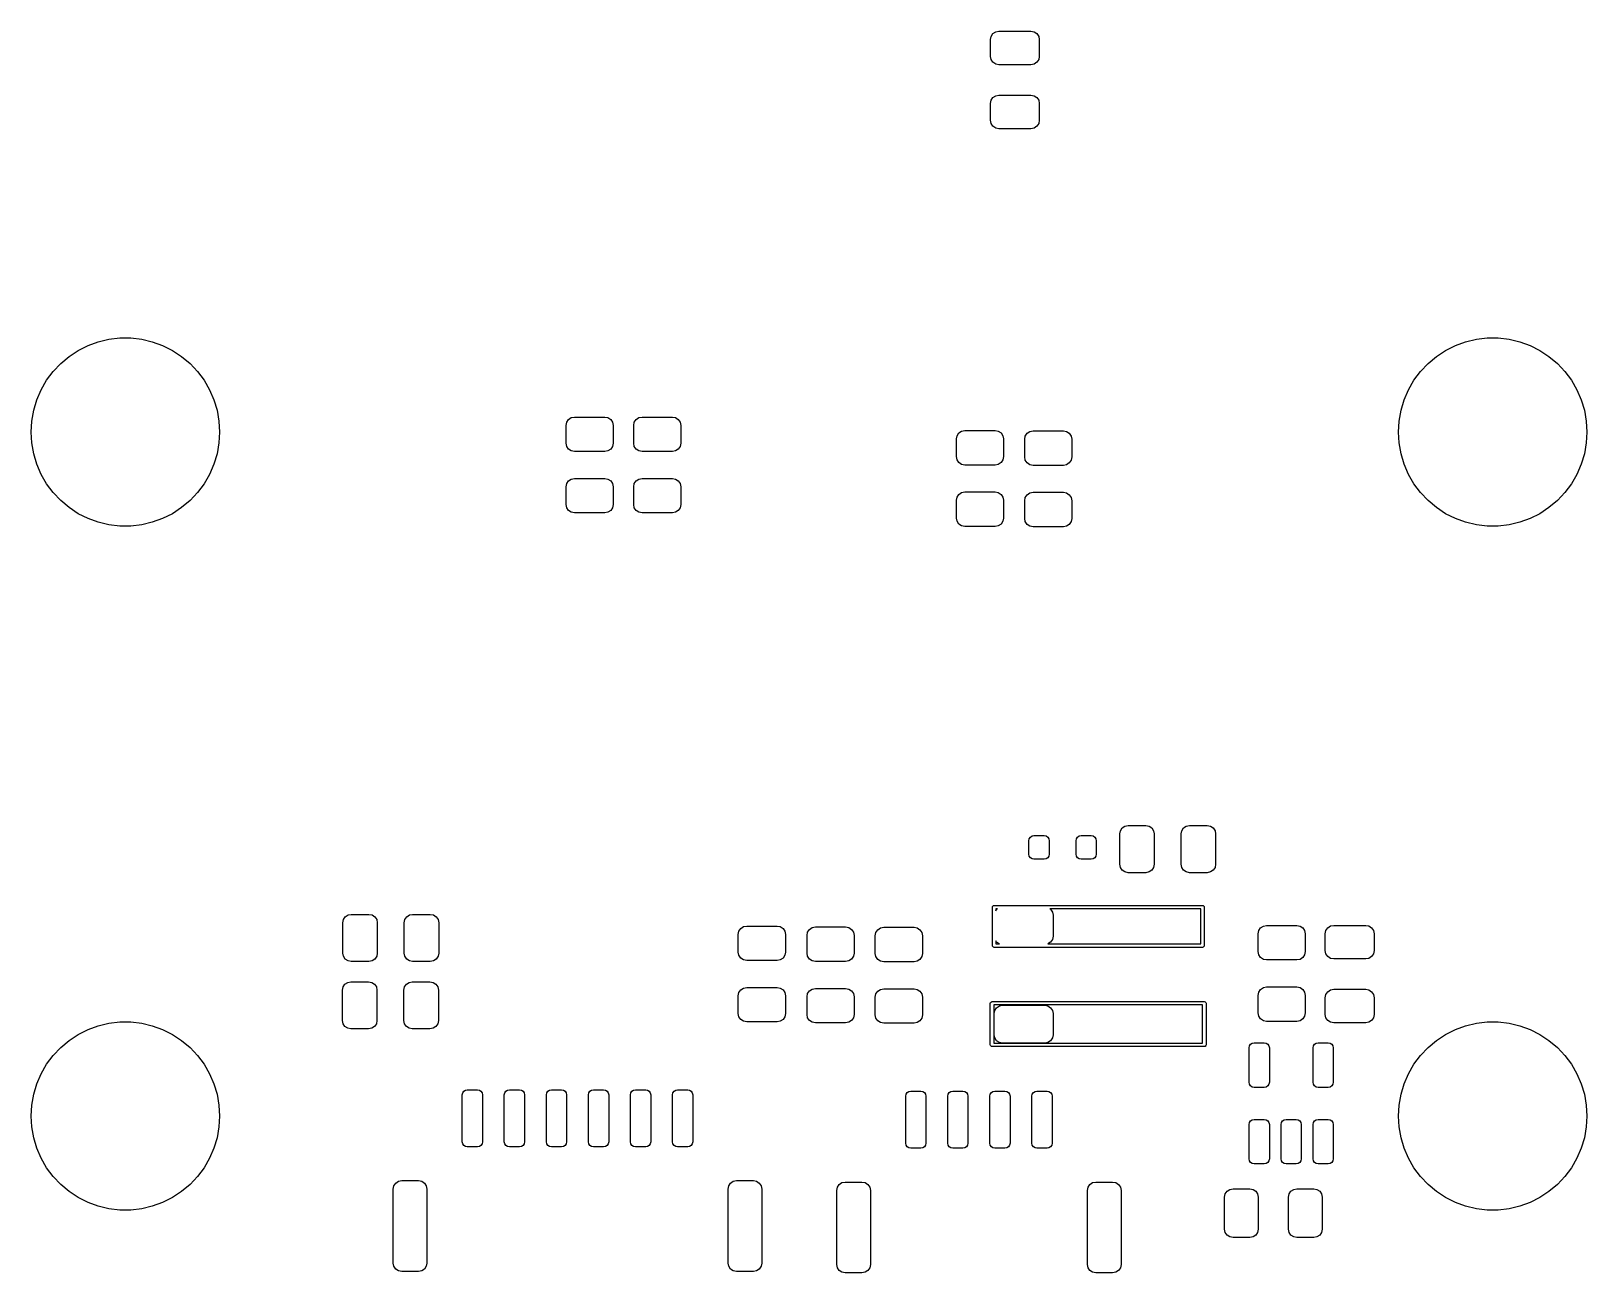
# Model space of a CAD drawing. Extents: x 4.44 to 6.27, y -4.91 to -3.46.
import ezdxf

# ---------------------------------------------------------------- set-up
doc = ezdxf.new("R2010")
doc.units = 0
doc.header["$MEASUREMENT"] = 0
doc.layers.add('BLACK', color=7, linetype='CONTINUOUS')

msp = doc.modelspace()

# ---------------------------------------------------------------- linework, layer by layer
at = {"layer": 'BLACK', "linetype": 'CONTINUOUS'}
for p, q in [((5.5675, -3.4717), (5.5683, -3.4679)), ((5.5675, -3.4913), (5.5675, -3.4717)), ((5.5683, -3.4679), (5.5704, -3.4647)), ((5.5704, -3.4647), (5.5736, -3.4626)), ((5.5736, -3.4626), (5.5774, -3.4618)), ((5.5774, -3.4618), (5.6148, -3.4618)), ((5.6148, -3.4618), (5.6185, -3.4626)), ((5.6185, -3.4626), (5.6217, -3.4647)), ((5.6217, -3.4647), (5.6239, -3.4679)), ((5.6239, -3.4679), (5.6246, -3.4717)), ((5.6246, -3.4717), (5.6246, -3.4913)), ((5.5683, -3.4951), (5.5675, -3.4913)), ((5.5704, -3.4983), (5.5683, -3.4951)), ((5.6239, -3.4951), (5.6217, -3.4983)), ((5.6246, -3.4913), (5.6239, -3.4951)), ((5.5736, -3.5004), (5.5704, -3.4983)), ((5.5774, -3.5012), (5.5736, -3.5004)), ((5.6148, -3.5012), (5.5774, -3.5012)), ((5.6185, -3.5004), (5.6148, -3.5012)), ((5.6217, -3.4983), (5.6185, -3.5004)), ((5.5675, -3.5465), (5.5683, -3.5427)), ((5.5675, -3.5661), (5.5675, -3.5465)), ((5.5683, -3.5427), (5.5704, -3.5395)), ((5.5704, -3.5395), (5.5736, -3.5374)), ((5.5736, -3.5374), (5.5774, -3.5366)), ((5.5774, -3.5366), (5.6148, -3.5366)), ((5.6148, -3.5366), (5.6185, -3.5374)), ((5.6185, -3.5374), (5.6217, -3.5395)), ((5.6217, -3.5395), (5.6239, -3.5427)), ((5.6239, -3.5427), (5.6246, -3.5465)), ((5.6246, -3.5465), (5.6246, -3.5661)), ((5.5683, -3.5699), (5.5675, -3.5661)), ((5.6246, -3.5661), (5.6239, -3.5699)), ((5.5704, -3.5731), (5.5683, -3.5699)), ((5.5736, -3.5752), (5.5704, -3.5731)), ((5.5774, -3.576), (5.5736, -3.5752)), ((5.6148, -3.576), (5.5774, -3.576)), ((5.6185, -3.5752), (5.6148, -3.576)), ((5.6217, -3.5731), (5.6185, -3.5752)), ((5.6239, -3.5699), (5.6217, -3.5731)), ((4.5235, -3.8251), (4.536, -3.8221)), ((4.536, -3.8221), (4.5487, -3.8207)), ((4.5487, -3.8207), (4.5615, -3.8207)), ((4.5615, -3.8207), (4.5743, -3.8221)), ((4.5743, -3.8221), (4.5867, -3.8251)), ((6.1235, -3.8251), (6.136, -3.8221)), ((6.136, -3.8221), (6.1487, -3.8207)), ((6.1487, -3.8207), (6.1615, -3.8207)), ((6.1615, -3.8207), (6.1743, -3.8221)), ((6.1743, -3.8221), (6.1867, -3.8251)), ((4.4893, -3.8423), (4.5, -3.8352)), ((4.5, -3.8352), (4.5115, -3.8295)), ((4.5115, -3.8295), (4.5235, -3.8251)), ((4.5867, -3.8251), (4.5988, -3.8295)), ((4.5988, -3.8295), (4.6102, -3.8352)), ((4.6102, -3.8352), (4.6209, -3.8423)), ((6.0893, -3.8423), (6.1, -3.8352)), ((6.1, -3.8352), (6.1115, -3.8295)), ((6.1115, -3.8295), (6.1235, -3.8251)), ((6.1867, -3.8251), (6.1988, -3.8295)), ((6.1988, -3.8295), (6.2102, -3.8352)), ((6.2102, -3.8352), (6.2209, -3.8423)), ((4.4707, -3.8599), (4.4795, -3.8505)), ((4.4795, -3.8505), (4.4893, -3.8423)), ((4.6209, -3.8423), (4.6308, -3.8505)), ((4.6308, -3.8505), (4.6396, -3.8599)), ((6.0707, -3.8599), (6.0795, -3.8505)), ((6.0795, -3.8505), (6.0893, -3.8423)), ((6.2209, -3.8423), (6.2308, -3.8505)), ((6.2308, -3.8505), (6.2396, -3.8599)), ((4.4566, -3.8812), (4.463, -3.8701)), ((4.463, -3.8701), (4.4707, -3.8599)), ((4.6396, -3.8599), (4.6472, -3.8701)), ((4.6472, -3.8701), (4.6536, -3.8812)), ((6.0566, -3.8812), (6.063, -3.8701)), ((6.063, -3.8701), (6.0707, -3.8599)), ((6.2396, -3.8599), (6.2472, -3.8701)), ((6.2472, -3.8701), (6.2536, -3.8812)), ((4.4479, -3.9053), (4.4515, -3.893)), ((4.4515, -3.893), (4.4566, -3.8812)), ((4.6536, -3.8812), (4.6587, -3.893)), ((4.6587, -3.893), (4.6624, -3.9053)), ((6.0479, -3.9053), (6.0515, -3.893)), ((6.0515, -3.893), (6.0566, -3.8812)), ((6.2536, -3.8812), (6.2587, -3.893)), ((6.2587, -3.893), (6.2624, -3.9053)), ((4.4456, -3.9179), (4.4479, -3.9053)), ((4.6624, -3.9053), (4.6646, -3.9179)), ((5.0737, -3.9161), (5.0769, -3.9139)), ((5.0769, -3.9139), (5.0807, -3.9132)), ((5.0807, -3.9132), (5.1161, -3.9132)), ((5.1161, -3.9132), (5.1199, -3.9139)), ((5.1199, -3.9139), (5.1231, -3.9161)), ((5.1529, -3.9161), (5.1561, -3.9139)), ((5.1561, -3.9139), (5.1598, -3.9132)), ((5.1598, -3.9132), (5.1953, -3.9132)), ((5.1953, -3.9132), (5.199, -3.9139)), ((5.199, -3.9139), (5.2022, -3.9161)), ((6.0456, -3.9179), (6.0479, -3.9053)), ((6.2624, -3.9053), (6.2646, -3.9179)), ((4.4449, -3.9307), (4.4456, -3.9179)), ((4.4456, -3.9435), (4.4449, -3.9307)), ((4.6646, -3.9179), (4.6654, -3.9307)), ((4.6654, -3.9307), (4.6646, -3.9435)), ((5.0709, -3.923), (5.0716, -3.9193)), ((5.0709, -3.9437), (5.0709, -3.923)), ((5.0716, -3.9193), (5.0737, -3.9161)), ((5.1231, -3.9161), (5.1252, -3.9193)), ((5.1252, -3.9193), (5.126, -3.923)), ((5.126, -3.923), (5.126, -3.9437)), ((5.15, -3.923), (5.1507, -3.9193)), ((5.15, -3.9437), (5.15, -3.923)), ((5.1507, -3.9193), (5.1529, -3.9161)), ((5.2022, -3.9161), (5.2044, -3.9193)), ((5.2044, -3.9193), (5.2051, -3.923)), ((5.2051, -3.923), (5.2051, -3.9437)), ((5.5283, -3.935), (5.5304, -3.9318)), ((5.5304, -3.9318), (5.5336, -3.9297)), ((5.5336, -3.9297), (5.5374, -3.9289)), ((5.5374, -3.9289), (5.5728, -3.9289)), ((5.5728, -3.9289), (5.5766, -3.9297)), ((5.5766, -3.9297), (5.5798, -3.9318)), ((5.5798, -3.9318), (5.5819, -3.935)), ((5.6082, -3.9354), (5.6104, -3.9322)), ((5.6104, -3.9322), (5.6136, -3.9301)), ((5.6136, -3.9301), (5.6173, -3.9293)), ((5.6173, -3.9293), (5.6528, -3.9293)), ((5.6528, -3.9293), (5.6565, -3.9301)), ((5.6565, -3.9301), (5.6597, -3.9322)), ((5.6597, -3.9322), (5.6618, -3.9354)), ((6.0449, -3.9307), (6.0456, -3.9179)), ((6.0456, -3.9435), (6.0449, -3.9307)), ((6.2646, -3.9179), (6.2654, -3.9307)), ((6.2654, -3.9307), (6.2646, -3.9435)), ((4.4479, -3.9561), (4.4456, -3.9435)), ((4.6646, -3.9435), (4.6624, -3.9561)), ((5.0716, -3.9475), (5.0709, -3.9437)), ((5.0737, -3.9507), (5.0716, -3.9475)), ((5.1252, -3.9475), (5.1231, -3.9507)), ((5.126, -3.9437), (5.1252, -3.9475)), ((5.1507, -3.9475), (5.15, -3.9437)), ((5.1529, -3.9507), (5.1507, -3.9475)), ((5.2044, -3.9475), (5.2022, -3.9507)), ((5.2051, -3.9437), (5.2044, -3.9475)), ((5.5276, -3.9388), (5.5283, -3.935)), ((5.5276, -3.9594), (5.5276, -3.9388)), ((5.5819, -3.935), (5.5827, -3.9388)), ((5.5827, -3.9388), (5.5827, -3.9594)), ((5.6075, -3.9392), (5.6082, -3.9354)), ((5.6075, -3.9598), (5.6075, -3.9392)), ((5.6618, -3.9354), (5.6626, -3.9392)), ((5.6626, -3.9392), (5.6626, -3.9598)), ((6.0479, -3.9561), (6.0456, -3.9435)), ((6.2646, -3.9435), (6.2624, -3.9561)), ((4.4515, -3.9684), (4.4479, -3.9561)), ((4.4566, -3.9802), (4.4515, -3.9684)), ((4.6587, -3.9684), (4.6536, -3.9802)), ((4.6624, -3.9561), (4.6587, -3.9684)), ((5.0769, -3.9528), (5.0737, -3.9507)), ((5.0807, -3.9535), (5.0769, -3.9528)), ((5.1161, -3.9535), (5.0807, -3.9535)), ((5.1199, -3.9528), (5.1161, -3.9535)), ((5.1231, -3.9507), (5.1199, -3.9528)), ((5.1561, -3.9528), (5.1529, -3.9507)), ((5.1598, -3.9535), (5.1561, -3.9528)), ((5.1953, -3.9535), (5.1598, -3.9535)), ((5.199, -3.9528), (5.1953, -3.9535)), ((5.2022, -3.9507), (5.199, -3.9528)), ((5.5283, -3.9632), (5.5276, -3.9594)), ((5.5304, -3.9664), (5.5283, -3.9632)), ((5.5336, -3.9685), (5.5304, -3.9664)), ((5.5374, -3.9693), (5.5336, -3.9685)), ((5.5766, -3.9685), (5.5728, -3.9693)), ((5.5798, -3.9664), (5.5766, -3.9685)), ((5.5819, -3.9632), (5.5798, -3.9664)), ((5.5827, -3.9594), (5.5819, -3.9632)), ((5.6082, -3.9636), (5.6075, -3.9598)), ((5.6104, -3.9668), (5.6082, -3.9636)), ((5.6136, -3.9689), (5.6104, -3.9668)), ((5.6597, -3.9668), (5.6565, -3.9689)), ((5.6618, -3.9636), (5.6597, -3.9668)), ((5.6626, -3.9598), (5.6618, -3.9636)), ((6.0515, -3.9684), (6.0479, -3.9561)), ((6.0566, -3.9802), (6.0515, -3.9684)), ((6.2587, -3.9684), (6.2536, -3.9802)), ((6.2624, -3.9561), (6.2587, -3.9684)), ((4.463, -3.9913), (4.4566, -3.9802)), ((4.6536, -3.9802), (4.6472, -3.9913)), ((5.0737, -3.9879), (5.0769, -3.9858)), ((5.0769, -3.9858), (5.0807, -3.985)), ((5.0807, -3.985), (5.1161, -3.985)), ((5.1161, -3.985), (5.1199, -3.9858)), ((5.1199, -3.9858), (5.1231, -3.9879)), ((5.1529, -3.9879), (5.1561, -3.9858)), ((5.1561, -3.9858), (5.1598, -3.985)), ((5.1598, -3.985), (5.1953, -3.985)), ((5.1953, -3.985), (5.199, -3.9858)), ((5.199, -3.9858), (5.2022, -3.9879)), ((5.5728, -3.9693), (5.5374, -3.9693)), ((5.6173, -3.9697), (5.6136, -3.9689)), ((5.6528, -3.9697), (5.6173, -3.9697)), ((5.6565, -3.9689), (5.6528, -3.9697)), ((6.063, -3.9913), (6.0566, -3.9802)), ((6.2536, -3.9802), (6.2472, -3.9913)), ((4.4707, -4.0016), (4.463, -3.9913)), ((4.4795, -4.0109), (4.4707, -4.0016)), ((4.6396, -4.0016), (4.6308, -4.0109)), ((4.6472, -3.9913), (4.6396, -4.0016)), ((5.0709, -3.9949), (5.0716, -3.9911)), ((5.0709, -4.0156), (5.0709, -3.9949)), ((5.0716, -3.9911), (5.0737, -3.9879)), ((5.1231, -3.9879), (5.1252, -3.9911)), ((5.1252, -3.9911), (5.126, -3.9949)), ((5.126, -3.9949), (5.126, -4.0156)), ((5.15, -3.9949), (5.1507, -3.9911)), ((5.15, -4.0156), (5.15, -3.9949)), ((5.1507, -3.9911), (5.1529, -3.9879)), ((5.2022, -3.9879), (5.2044, -3.9911)), ((5.2044, -3.9911), (5.2051, -3.9949)), ((5.2051, -3.9949), (5.2051, -4.0156)), ((5.5283, -4.0069), (5.5304, -4.0037)), ((5.5304, -4.0037), (5.5336, -4.0015)), ((5.5336, -4.0015), (5.5374, -4.0008)), ((5.5374, -4.0008), (5.5728, -4.0008)), ((5.5728, -4.0008), (5.5766, -4.0015)), ((5.5766, -4.0015), (5.5798, -4.0037)), ((5.5798, -4.0037), (5.5819, -4.0069)), ((5.6082, -4.0073), (5.6104, -4.0041)), ((5.6104, -4.0041), (5.6136, -4.0019)), ((5.6136, -4.0019), (5.6173, -4.0012)), ((5.6173, -4.0012), (5.6528, -4.0012)), ((5.6528, -4.0012), (5.6565, -4.0019)), ((5.6565, -4.0019), (5.6597, -4.0041)), ((5.6597, -4.0041), (5.6618, -4.0073)), ((6.0707, -4.0016), (6.063, -3.9913)), ((6.0795, -4.0109), (6.0707, -4.0016)), ((6.2396, -4.0016), (6.2308, -4.0109)), ((6.2472, -3.9913), (6.2396, -4.0016)), ((4.4893, -4.0191), (4.4795, -4.0109)), ((4.5, -4.0262), (4.4893, -4.0191)), ((4.6209, -4.0191), (4.6102, -4.0262)), ((4.6308, -4.0109), (4.6209, -4.0191)), ((5.0716, -4.0193), (5.0709, -4.0156)), ((5.0737, -4.0225), (5.0716, -4.0193)), ((5.0769, -4.0246), (5.0737, -4.0225)), ((5.1231, -4.0225), (5.1199, -4.0246)), ((5.1252, -4.0193), (5.1231, -4.0225)), ((5.126, -4.0156), (5.1252, -4.0193)), ((5.1507, -4.0193), (5.15, -4.0156)), ((5.1529, -4.0225), (5.1507, -4.0193)), ((5.1561, -4.0246), (5.1529, -4.0225)), ((5.2022, -4.0225), (5.199, -4.0246)), ((5.2044, -4.0193), (5.2022, -4.0225)), ((5.2051, -4.0156), (5.2044, -4.0193)), ((5.5276, -4.0106), (5.5283, -4.0069)), ((5.5276, -4.0313), (5.5276, -4.0106)), ((5.5819, -4.0069), (5.5827, -4.0106)), ((5.5827, -4.0106), (5.5827, -4.0313)), ((5.6075, -4.011), (5.6082, -4.0073)), ((5.6075, -4.0317), (5.6075, -4.011)), ((5.6618, -4.0073), (5.6626, -4.011)), ((5.6626, -4.011), (5.6626, -4.0317)), ((6.0893, -4.0191), (6.0795, -4.0109)), ((6.1, -4.0262), (6.0893, -4.0191)), ((6.2209, -4.0191), (6.2102, -4.0262)), ((6.2308, -4.0109), (6.2209, -4.0191)), ((4.5115, -4.0319), (4.5, -4.0262)), ((4.5235, -4.0363), (4.5115, -4.0319)), ((4.536, -4.0393), (4.5235, -4.0363)), ((4.5487, -4.0408), (4.536, -4.0393)), ((4.5615, -4.0408), (4.5487, -4.0408)), ((4.5743, -4.0393), (4.5615, -4.0408)), ((4.5867, -4.0363), (4.5743, -4.0393)), ((4.5988, -4.0319), (4.5867, -4.0363)), ((4.6102, -4.0262), (4.5988, -4.0319)), ((5.0807, -4.0254), (5.0769, -4.0246)), ((5.1161, -4.0254), (5.0807, -4.0254)), ((5.1199, -4.0246), (5.1161, -4.0254)), ((5.1598, -4.0254), (5.1561, -4.0246)), ((5.1953, -4.0254), (5.1598, -4.0254)), ((5.199, -4.0246), (5.1953, -4.0254)), ((5.5283, -4.0351), (5.5276, -4.0313)), ((5.5304, -4.0383), (5.5283, -4.0351)), ((5.5336, -4.0404), (5.5304, -4.0383)), ((5.5374, -4.0411), (5.5336, -4.0404)), ((5.5728, -4.0411), (5.5374, -4.0411)), ((5.5766, -4.0404), (5.5728, -4.0411)), ((5.5798, -4.0383), (5.5766, -4.0404)), ((5.5819, -4.0351), (5.5798, -4.0383)), ((5.5827, -4.0313), (5.5819, -4.0351)), ((5.6082, -4.0355), (5.6075, -4.0317)), ((5.6104, -4.0387), (5.6082, -4.0355)), ((5.6136, -4.0408), (5.6104, -4.0387)), ((5.6173, -4.0415), (5.6136, -4.0408)), ((5.6565, -4.0408), (5.6528, -4.0415)), ((5.6597, -4.0387), (5.6565, -4.0408)), ((5.6618, -4.0355), (5.6597, -4.0387)), ((5.6626, -4.0317), (5.6618, -4.0355)), ((6.1115, -4.0319), (6.1, -4.0262)), ((6.1235, -4.0363), (6.1115, -4.0319)), ((6.136, -4.0393), (6.1235, -4.0363)), ((6.1487, -4.0408), (6.136, -4.0393)), ((6.1615, -4.0408), (6.1487, -4.0408)), ((6.1743, -4.0393), (6.1615, -4.0408)), ((6.1867, -4.0363), (6.1743, -4.0393)), ((6.1988, -4.0319), (6.1867, -4.0363)), ((6.2102, -4.0262), (6.1988, -4.0319)), ((5.6528, -4.0415), (5.6173, -4.0415)), ((5.6129, -4.4064), (5.6142, -4.4045)), ((5.6142, -4.4045), (5.6161, -4.4032)), ((5.6161, -4.4032), (5.6184, -4.4028)), ((5.6184, -4.4028), (5.6302, -4.4028)), ((5.6302, -4.4028), (5.6325, -4.4032)), ((5.6325, -4.4032), (5.6344, -4.4045)), ((5.6344, -4.4045), (5.6357, -4.4064)), ((5.6681, -4.4064), (5.6693, -4.4045)), ((5.6693, -4.4045), (5.6713, -4.4032)), ((5.6713, -4.4032), (5.6735, -4.4028)), ((5.6735, -4.4028), (5.6853, -4.4028)), ((5.6853, -4.4028), (5.6876, -4.4032)), ((5.6876, -4.4032), (5.6895, -4.4045)), ((5.6895, -4.4045), (5.6908, -4.4064)), ((5.7187, -4.4008), (5.7195, -4.397)), ((5.7187, -4.4362), (5.7187, -4.4008)), ((5.7195, -4.397), (5.7216, -4.3938)), ((5.7216, -4.3938), (5.7248, -4.3917)), ((5.7248, -4.3917), (5.7285, -4.3909)), ((5.7285, -4.3909), (5.7492, -4.3909)), ((5.7492, -4.3909), (5.753, -4.3917)), ((5.753, -4.3917), (5.7562, -4.3938)), ((5.7562, -4.3938), (5.7583, -4.397)), ((5.7583, -4.397), (5.7591, -4.4008)), ((5.7591, -4.4008), (5.7591, -4.4362)), ((5.7906, -4.4008), (5.7913, -4.397)), ((5.7906, -4.4362), (5.7906, -4.4008)), ((5.7913, -4.397), (5.7934, -4.3938)), ((5.7934, -4.3938), (5.7966, -4.3917)), ((5.7966, -4.3917), (5.8004, -4.3909)), ((5.8004, -4.3909), (5.8211, -4.3909)), ((5.8211, -4.3909), (5.8248, -4.3917)), ((5.8248, -4.3917), (5.828, -4.3938)), ((5.828, -4.3938), (5.8302, -4.397)), ((5.8302, -4.397), (5.8309, -4.4008)), ((5.8309, -4.4008), (5.8309, -4.4362)), ((5.6125, -4.4087), (5.6129, -4.4064)), ((5.6125, -4.4244), (5.6125, -4.4087)), ((5.6357, -4.4064), (5.6361, -4.4087)), ((5.6361, -4.4087), (5.6361, -4.4244)), ((5.6676, -4.4087), (5.6681, -4.4064)), ((5.6676, -4.4244), (5.6676, -4.4087)), ((5.6908, -4.4064), (5.6912, -4.4087)), ((5.6912, -4.4087), (5.6912, -4.4244)), ((5.6129, -4.4267), (5.6125, -4.4244)), ((5.6142, -4.4286), (5.6129, -4.4267)), ((5.6161, -4.4299), (5.6142, -4.4286)), ((5.6184, -4.4303), (5.6161, -4.4299)), ((5.6302, -4.4303), (5.6184, -4.4303)), ((5.6325, -4.4299), (5.6302, -4.4303)), ((5.6344, -4.4286), (5.6325, -4.4299)), ((5.6357, -4.4267), (5.6344, -4.4286)), ((5.6361, -4.4244), (5.6357, -4.4267)), ((5.6681, -4.4267), (5.6676, -4.4244)), ((5.6693, -4.4286), (5.6681, -4.4267)), ((5.6713, -4.4299), (5.6693, -4.4286)), ((5.6735, -4.4303), (5.6713, -4.4299)), ((5.6853, -4.4303), (5.6735, -4.4303)), ((5.6876, -4.4299), (5.6853, -4.4303)), ((5.6895, -4.4286), (5.6876, -4.4299)), ((5.6908, -4.4267), (5.6895, -4.4286)), ((5.6912, -4.4244), (5.6908, -4.4267)), ((5.7195, -4.44), (5.7187, -4.4362)), ((5.7216, -4.4432), (5.7195, -4.44)), ((5.7583, -4.44), (5.7562, -4.4432)), ((5.7591, -4.4362), (5.7583, -4.44)), ((5.7913, -4.44), (5.7906, -4.4362)), ((5.7934, -4.4432), (5.7913, -4.44)), ((5.8302, -4.44), (5.828, -4.4432)), ((5.8309, -4.4362), (5.8302, -4.44)), ((5.7248, -4.4453), (5.7216, -4.4432)), ((5.7285, -4.4461), (5.7248, -4.4453)), ((5.7492, -4.4461), (5.7285, -4.4461)), ((5.753, -4.4453), (5.7492, -4.4461)), ((5.7562, -4.4432), (5.753, -4.4453)), ((5.7966, -4.4453), (5.7934, -4.4432)), ((5.8004, -4.4461), (5.7966, -4.4453)), ((5.8211, -4.4461), (5.8004, -4.4461)), ((5.8248, -4.4453), (5.8211, -4.4461)), ((5.828, -4.4432), (5.8248, -4.4453)), ((4.8125, -4.4978), (4.8157, -4.4956)), ((4.8157, -4.4956), (4.8195, -4.4949)), ((4.8195, -4.4949), (4.8402, -4.4949)), ((4.8402, -4.4949), (4.8439, -4.4956)), ((4.8439, -4.4956), (4.8471, -4.4978)), ((4.8844, -4.4978), (4.8876, -4.4956)), ((4.8876, -4.4956), (4.8913, -4.4949)), ((4.8913, -4.4949), (4.912, -4.4949)), ((4.912, -4.4949), (4.9158, -4.4956)), ((4.9158, -4.4956), (4.919, -4.4978)), ((5.5697, -4.4862), (5.5698, -4.4855)), ((5.5697, -4.5315), (5.5697, -4.4862)), ((5.5698, -4.4855), (5.5709, -4.4844)), ((5.5709, -4.4844), (5.5717, -4.4843)), ((5.5717, -4.4843), (5.8157, -4.4843)), ((5.5736, -4.4882), (5.5736, -4.4906)), ((5.5758, -4.4882), (5.5736, -4.4882)), ((5.5736, -4.4906), (5.5747, -4.4889)), ((5.5747, -4.4889), (5.5758, -4.4882)), ((5.6368, -4.4882), (5.6379, -4.4889)), ((5.8138, -4.4882), (5.6368, -4.4882)), ((5.6379, -4.4889), (5.64, -4.4921)), ((5.64, -4.4921), (5.6407, -4.4959)), ((5.6407, -4.4959), (5.6407, -4.5205)), ((5.8138, -4.5295), (5.8138, -4.4882)), ((5.8157, -4.4843), (5.8165, -4.4844)), ((5.8165, -4.4844), (5.8176, -4.4855)), ((5.8176, -4.4855), (5.8177, -4.4862)), ((5.8177, -4.4862), (5.8177, -4.5315)), ((4.8096, -4.5047), (4.8104, -4.501)), ((4.8096, -4.5402), (4.8096, -4.5047)), ((4.8104, -4.501), (4.8125, -4.4978)), ((4.8471, -4.4978), (4.8493, -4.501)), ((4.8493, -4.501), (4.85, -4.5047)), ((4.85, -4.5047), (4.85, -4.5402)), ((4.8815, -4.5047), (4.8822, -4.501)), ((4.8815, -4.5402), (4.8815, -4.5047)), ((4.8822, -4.501), (4.8844, -4.4978)), ((4.919, -4.4978), (4.9211, -4.501)), ((4.9211, -4.501), (4.9219, -4.5047)), ((4.9219, -4.5047), (4.9219, -4.5402)), ((5.2724, -4.5183), (5.2732, -4.5145)), ((5.2732, -4.5145), (5.2753, -4.5113)), ((5.2753, -4.5113), (5.2785, -4.5092)), ((5.2785, -4.5092), (5.2823, -4.5085)), ((5.2823, -4.5085), (5.3177, -4.5085)), ((5.3177, -4.5085), (5.3215, -4.5092)), ((5.3215, -4.5092), (5.3247, -4.5113)), ((5.3247, -4.5113), (5.3268, -4.5145)), ((5.3268, -4.5145), (5.3276, -4.5183)), ((5.3535, -4.5157), (5.3556, -4.5125)), ((5.3556, -4.5125), (5.3588, -4.5104)), ((5.3588, -4.5104), (5.3626, -4.5096)), ((5.3626, -4.5096), (5.398, -4.5096)), ((5.398, -4.5096), (5.4018, -4.5104)), ((5.4018, -4.5104), (5.405, -4.5125)), ((5.405, -4.5125), (5.4071, -4.5157)), ((5.4334, -4.5161), (5.4356, -4.5129)), ((5.4356, -4.5129), (5.4388, -4.5108)), ((5.4388, -4.5108), (5.4425, -4.51)), ((5.4425, -4.51), (5.478, -4.51)), ((5.478, -4.51), (5.4817, -4.5108)), ((5.4817, -4.5108), (5.4849, -4.5129)), ((5.4849, -4.5129), (5.487, -4.5161)), ((5.8807, -4.5177), (5.8815, -4.5139)), ((5.8815, -4.5139), (5.8836, -4.5108)), ((5.8836, -4.5108), (5.8868, -4.5086)), ((5.8868, -4.5086), (5.8906, -4.5079)), ((5.8906, -4.5079), (5.926, -4.5079)), ((5.926, -4.5079), (5.9298, -4.5086)), ((5.9298, -4.5086), (5.9329, -4.5108)), ((5.9329, -4.5108), (5.9351, -4.5139)), ((5.9351, -4.5139), (5.9358, -4.5177)), ((5.9593, -4.5175), (5.96, -4.5138)), ((5.96, -4.5138), (5.9621, -4.5106)), ((5.9621, -4.5106), (5.9653, -4.5084)), ((5.9653, -4.5084), (5.9691, -4.5077)), ((5.9691, -4.5077), (6.0065, -4.5077)), ((6.0065, -4.5077), (6.0103, -4.5084)), ((6.0103, -4.5084), (6.0135, -4.5106)), ((6.0135, -4.5106), (6.0156, -4.5138)), ((6.0156, -4.5138), (6.0163, -4.5175)), ((5.2724, -4.539), (5.2724, -4.5183)), ((5.3276, -4.5183), (5.3276, -4.539)), ((5.3528, -4.5195), (5.3535, -4.5157)), ((5.3528, -4.5402), (5.3528, -4.5195)), ((5.4071, -4.5157), (5.4079, -4.5195)), ((5.4079, -4.5195), (5.4079, -4.5402)), ((5.4327, -4.5199), (5.4334, -4.5161)), ((5.4327, -4.5406), (5.4327, -4.5199)), ((5.487, -4.5161), (5.4878, -4.5199)), ((5.4878, -4.5199), (5.4878, -4.5406)), ((5.5698, -4.5322), (5.5697, -4.5315)), ((5.5709, -4.5333), (5.5698, -4.5322)), ((5.5747, -4.5274), (5.5736, -4.5258)), ((5.5736, -4.5258), (5.5736, -4.5295)), ((5.5736, -4.5295), (5.5779, -4.5295)), ((5.5779, -4.5295), (5.5747, -4.5274)), ((5.6379, -4.5274), (5.6347, -4.5295)), ((5.6347, -4.5295), (5.8138, -4.5295)), ((5.64, -4.5242), (5.6379, -4.5274)), ((5.6407, -4.5205), (5.64, -4.5242)), ((5.8176, -4.5322), (5.8165, -4.5333)), ((5.8177, -4.5315), (5.8176, -4.5322)), ((5.8807, -4.5384), (5.8807, -4.5177)), ((5.9358, -4.5177), (5.9358, -4.5384)), ((5.9593, -4.5372), (5.9593, -4.5175)), ((6.0163, -4.5175), (6.0163, -4.5372)), ((4.8104, -4.5439), (4.8096, -4.5402)), ((4.8125, -4.5471), (4.8104, -4.5439)), ((4.8157, -4.5493), (4.8125, -4.5471)), ((4.8195, -4.55), (4.8157, -4.5493)), ((4.8402, -4.55), (4.8195, -4.55)), ((4.8439, -4.5493), (4.8402, -4.55)), ((4.8471, -4.5471), (4.8439, -4.5493)), ((4.8493, -4.5439), (4.8471, -4.5471)), ((4.85, -4.5402), (4.8493, -4.5439)), ((4.8822, -4.5439), (4.8815, -4.5402)), ((4.8844, -4.5471), (4.8822, -4.5439)), ((4.8876, -4.5493), (4.8844, -4.5471)), ((4.8913, -4.55), (4.8876, -4.5493)), ((4.912, -4.55), (4.8913, -4.55)), ((4.9158, -4.5493), (4.912, -4.55)), ((4.919, -4.5471), (4.9158, -4.5493)), ((4.9211, -4.5439), (4.919, -4.5471)), ((4.9219, -4.5402), (4.9211, -4.5439)), ((5.2732, -4.5427), (5.2724, -4.539)), ((5.2753, -4.5459), (5.2732, -4.5427)), ((5.2785, -4.5481), (5.2753, -4.5459)), ((5.2823, -4.5488), (5.2785, -4.5481)), ((5.3177, -4.5488), (5.2823, -4.5488)), ((5.3215, -4.5481), (5.3177, -4.5488)), ((5.3247, -4.5459), (5.3215, -4.5481)), ((5.3268, -4.5427), (5.3247, -4.5459)), ((5.3276, -4.539), (5.3268, -4.5427)), ((5.3535, -4.5439), (5.3528, -4.5402)), ((5.3556, -4.5471), (5.3535, -4.5439)), ((5.3588, -4.5493), (5.3556, -4.5471)), ((5.3626, -4.55), (5.3588, -4.5493)), ((5.398, -4.55), (5.3626, -4.55)), ((5.4018, -4.5493), (5.398, -4.55)), ((5.405, -4.5471), (5.4018, -4.5493)), ((5.4071, -4.5439), (5.405, -4.5471)), ((5.4079, -4.5402), (5.4071, -4.5439)), ((5.4334, -4.5443), (5.4327, -4.5406)), ((5.4356, -4.5475), (5.4334, -4.5443)), ((5.4388, -4.5496), (5.4356, -4.5475)), ((5.4425, -4.5504), (5.4388, -4.5496)), ((5.478, -4.5504), (5.4425, -4.5504)), ((5.4817, -4.5496), (5.478, -4.5504)), ((5.4849, -4.5475), (5.4817, -4.5496)), ((5.487, -4.5443), (5.4849, -4.5475)), ((5.4878, -4.5406), (5.487, -4.5443)), ((5.5717, -4.5335), (5.5709, -4.5333)), ((5.8157, -4.5335), (5.5717, -4.5335)), ((5.8165, -4.5333), (5.8157, -4.5335)), ((5.8815, -4.5422), (5.8807, -4.5384)), ((5.8836, -4.5453), (5.8815, -4.5422)), ((5.8868, -4.5475), (5.8836, -4.5453)), ((5.8906, -4.5482), (5.8868, -4.5475)), ((5.926, -4.5482), (5.8906, -4.5482)), ((5.9298, -4.5475), (5.926, -4.5482)), ((5.9329, -4.5453), (5.9298, -4.5475)), ((5.9351, -4.5422), (5.9329, -4.5453)), ((5.9358, -4.5384), (5.9351, -4.5422)), ((5.96, -4.541), (5.9593, -4.5372)), ((5.9621, -4.5442), (5.96, -4.541)), ((5.9653, -4.5463), (5.9621, -4.5442)), ((5.9691, -4.547), (5.9653, -4.5463)), ((6.0065, -4.547), (5.9691, -4.547)), ((6.0103, -4.5463), (6.0065, -4.547)), ((6.0135, -4.5442), (6.0103, -4.5463)), ((6.0156, -4.541), (6.0135, -4.5442)), ((6.0163, -4.5372), (6.0156, -4.541)), ((4.8093, -4.5835), (4.81, -4.5797)), ((4.8093, -4.6189), (4.8093, -4.5835)), ((4.81, -4.5797), (4.8121, -4.5765)), ((4.8121, -4.5765), (4.8153, -4.5744)), ((4.8153, -4.5744), (4.8191, -4.5736)), ((4.8191, -4.5736), (4.8398, -4.5736)), ((4.8398, -4.5736), (4.8435, -4.5744)), ((4.8435, -4.5744), (4.8467, -4.5765)), ((4.8467, -4.5765), (4.8489, -4.5797)), ((4.8489, -4.5797), (4.8496, -4.5835)), ((4.8496, -4.5835), (4.8496, -4.6189)), ((4.8811, -4.5835), (4.8819, -4.5797)), ((4.8811, -4.6189), (4.8811, -4.5835)), ((4.8819, -4.5797), (4.884, -4.5765)), ((4.884, -4.5765), (4.8872, -4.5744)), ((4.8872, -4.5744), (4.8909, -4.5736)), ((4.8909, -4.5736), (4.9116, -4.5736)), ((4.9116, -4.5736), (4.9154, -4.5744)), ((4.9154, -4.5744), (4.9186, -4.5765)), ((4.9186, -4.5765), (4.9207, -4.5797)), ((4.9207, -4.5797), (4.9215, -4.5835)), ((4.9215, -4.5835), (4.9215, -4.6189)), ((5.2724, -4.5902), (5.2732, -4.5864)), ((5.2732, -4.5864), (5.2753, -4.5832)), ((5.2753, -4.5832), (5.2785, -4.5811)), ((5.2785, -4.5811), (5.2823, -4.5803)), ((5.2823, -4.5803), (5.3177, -4.5803)), ((5.3177, -4.5803), (5.3215, -4.5811)), ((5.3215, -4.5811), (5.3247, -4.5832)), ((5.3247, -4.5832), (5.3268, -4.5864)), ((5.3268, -4.5864), (5.3276, -4.5902)), ((5.3528, -4.5913), (5.3535, -4.5876)), ((5.3535, -4.5876), (5.3556, -4.5844)), ((5.3556, -4.5844), (5.3588, -4.5822)), ((5.3588, -4.5822), (5.3626, -4.5815)), ((5.3626, -4.5815), (5.398, -4.5815)), ((5.398, -4.5815), (5.4018, -4.5822)), ((5.4018, -4.5822), (5.405, -4.5844)), ((5.405, -4.5844), (5.4071, -4.5876)), ((5.4071, -4.5876), (5.4079, -4.5913)), ((5.4334, -4.588), (5.4356, -4.5848)), ((5.4356, -4.5848), (5.4388, -4.5826)), ((5.4388, -4.5826), (5.4425, -4.5819)), ((5.4425, -4.5819), (5.478, -4.5819)), ((5.478, -4.5819), (5.4817, -4.5826)), ((5.4817, -4.5826), (5.4849, -4.5848)), ((5.4849, -4.5848), (5.487, -4.588)), ((5.8807, -4.5896), (5.8815, -4.5858)), ((5.8815, -4.5858), (5.8836, -4.5826)), ((5.8836, -4.5826), (5.8868, -4.5805)), ((5.8868, -4.5805), (5.8906, -4.5797)), ((5.8906, -4.5797), (5.926, -4.5797)), ((5.926, -4.5797), (5.9298, -4.5805)), ((5.9298, -4.5805), (5.9329, -4.5826)), ((5.9329, -4.5826), (5.9351, -4.5858)), ((5.9351, -4.5858), (5.9358, -4.5896)), ((5.96, -4.5886), (5.9621, -4.5854)), ((5.9621, -4.5854), (5.9653, -4.5832)), ((5.9653, -4.5832), (5.9691, -4.5825)), ((5.9691, -4.5825), (6.0065, -4.5825)), ((6.0065, -4.5825), (6.0103, -4.5832)), ((6.0103, -4.5832), (6.0135, -4.5854)), ((6.0135, -4.5854), (6.0156, -4.5886)), ((5.2724, -4.6108), (5.2724, -4.5902)), ((5.3276, -4.5902), (5.3276, -4.6108)), ((5.3528, -4.612), (5.3528, -4.5913)), ((5.4079, -4.5913), (5.4079, -4.612)), ((5.4327, -4.5917), (5.4334, -4.588)), ((5.4327, -4.6124), (5.4327, -4.5917)), ((5.487, -4.588), (5.4878, -4.5917)), ((5.4878, -4.5917), (5.4878, -4.6124)), ((5.5673, -4.5988), (5.5675, -4.5981)), ((5.5673, -4.6476), (5.5673, -4.5988)), ((5.5675, -4.5981), (5.5685, -4.597)), ((5.5685, -4.597), (5.5693, -4.5969)), ((5.5693, -4.5969), (5.8177, -4.5969)), ((5.5713, -4.6008), (5.5713, -4.6457)), ((5.8157, -4.6008), (5.5713, -4.6008)), ((5.5726, -4.6073), (5.5747, -4.6041)), ((5.5747, -4.6041), (5.5779, -4.6019)), ((5.5779, -4.6019), (5.5817, -4.6012)), ((5.5817, -4.6012), (5.6309, -4.6012)), ((5.6309, -4.6012), (5.6347, -4.6019)), ((5.6347, -4.6019), (5.6379, -4.6041)), ((5.6379, -4.6041), (5.64, -4.6073)), ((5.8157, -4.6457), (5.8157, -4.6008)), ((5.8177, -4.5969), (5.8185, -4.597)), ((5.8185, -4.597), (5.8195, -4.5981)), ((5.8195, -4.5981), (5.8197, -4.5988)), ((5.8197, -4.5988), (5.8197, -4.6476)), ((5.8807, -4.6102), (5.8807, -4.5896)), ((5.9358, -4.5896), (5.9358, -4.6102)), ((5.9593, -4.5923), (5.96, -4.5886)), ((5.9593, -4.612), (5.9593, -4.5923)), ((6.0156, -4.5886), (6.0163, -4.5923)), ((6.0163, -4.5923), (6.0163, -4.612)), ((4.5235, -4.6251), (4.536, -4.6221)), ((4.536, -4.6221), (4.5487, -4.6207)), ((4.5487, -4.6207), (4.5615, -4.6207)), ((4.5615, -4.6207), (4.5743, -4.6221)), ((4.5743, -4.6221), (4.5867, -4.6251)), ((4.81, -4.6227), (4.8093, -4.6189)), ((4.8121, -4.6259), (4.81, -4.6227)), ((4.8489, -4.6227), (4.8467, -4.6259)), ((4.8496, -4.6189), (4.8489, -4.6227)), ((4.8819, -4.6227), (4.8811, -4.6189)), ((4.884, -4.6259), (4.8819, -4.6227)), ((4.9207, -4.6227), (4.9186, -4.6259)), ((4.9215, -4.6189), (4.9207, -4.6227)), ((5.2732, -4.6146), (5.2724, -4.6108)), ((5.2753, -4.6178), (5.2732, -4.6146)), ((5.2785, -4.6199), (5.2753, -4.6178)), ((5.2823, -4.6207), (5.2785, -4.6199)), ((5.3177, -4.6207), (5.2823, -4.6207)), ((5.3215, -4.6199), (5.3177, -4.6207)), ((5.3247, -4.6178), (5.3215, -4.6199)), ((5.3268, -4.6146), (5.3247, -4.6178)), ((5.3276, -4.6108), (5.3268, -4.6146)), ((5.3535, -4.6158), (5.3528, -4.612)), ((5.3556, -4.619), (5.3535, -4.6158)), ((5.3588, -4.6211), (5.3556, -4.619)), ((5.3626, -4.6219), (5.3588, -4.6211)), ((5.398, -4.6219), (5.3626, -4.6219)), ((5.4018, -4.6211), (5.398, -4.6219)), ((5.405, -4.619), (5.4018, -4.6211)), ((5.4071, -4.6158), (5.405, -4.619)), ((5.4079, -4.612), (5.4071, -4.6158)), ((5.4334, -4.6162), (5.4327, -4.6124)), ((5.4356, -4.6194), (5.4334, -4.6162)), ((5.4388, -4.6215), (5.4356, -4.6194)), ((5.4425, -4.6222), (5.4388, -4.6215)), ((5.478, -4.6222), (5.4425, -4.6222)), ((5.4817, -4.6215), (5.478, -4.6222)), ((5.4849, -4.6194), (5.4817, -4.6215)), ((5.487, -4.6162), (5.4849, -4.6194)), ((5.4878, -4.6124), (5.487, -4.6162)), ((5.5719, -4.611), (5.5726, -4.6073)), ((5.5719, -4.6356), (5.5719, -4.611)), ((5.64, -4.6073), (5.6407, -4.611)), ((5.6407, -4.611), (5.6407, -4.6356)), ((5.8815, -4.614), (5.8807, -4.6102)), ((5.8836, -4.6172), (5.8815, -4.614)), ((5.8868, -4.6193), (5.8836, -4.6172)), ((5.8906, -4.6201), (5.8868, -4.6193)), ((5.926, -4.6201), (5.8906, -4.6201)), ((5.9298, -4.6193), (5.926, -4.6201)), ((5.9329, -4.6172), (5.9298, -4.6193)), ((5.9351, -4.614), (5.9329, -4.6172)), ((5.9358, -4.6102), (5.9351, -4.614)), ((5.96, -4.6158), (5.9593, -4.612)), ((5.9621, -4.619), (5.96, -4.6158)), ((5.9653, -4.6211), (5.9621, -4.619)), ((5.9691, -4.6219), (5.9653, -4.6211)), ((6.0065, -4.6219), (5.9691, -4.6219)), ((6.0103, -4.6211), (6.0065, -4.6219)), ((6.0135, -4.619), (6.0103, -4.6211)), ((6.0156, -4.6158), (6.0135, -4.619)), ((6.0163, -4.612), (6.0156, -4.6158)), ((6.1235, -4.6251), (6.136, -4.6221)), ((6.136, -4.6221), (6.1487, -4.6207)), ((6.1487, -4.6207), (6.1615, -4.6207)), ((6.1615, -4.6207), (6.1743, -4.6221)), ((6.1743, -4.6221), (6.1867, -4.6251)), ((4.4893, -4.6423), (4.5, -4.6352)), ((4.5, -4.6352), (4.5115, -4.6295)), ((4.5115, -4.6295), (4.5235, -4.6251)), ((4.5867, -4.6251), (4.5988, -4.6295)), ((4.5988, -4.6295), (4.6102, -4.6352)), ((4.6102, -4.6352), (4.6209, -4.6423)), ((4.8153, -4.628), (4.8121, -4.6259)), ((4.8191, -4.6287), (4.8153, -4.628)), ((4.8398, -4.6287), (4.8191, -4.6287)), ((4.8435, -4.628), (4.8398, -4.6287)), ((4.8467, -4.6259), (4.8435, -4.628)), ((4.8872, -4.628), (4.884, -4.6259)), ((4.8909, -4.6287), (4.8872, -4.628)), ((4.9116, -4.6287), (4.8909, -4.6287)), ((4.9154, -4.628), (4.9116, -4.6287)), ((4.9186, -4.6259), (4.9154, -4.628)), ((5.5726, -4.6394), (5.5719, -4.6356)), ((5.5747, -4.6426), (5.5726, -4.6394)), ((5.64, -4.6394), (5.6379, -4.6426)), ((5.6407, -4.6356), (5.64, -4.6394)), ((6.0893, -4.6423), (6.1, -4.6352)), ((6.1, -4.6352), (6.1115, -4.6295)), ((6.1115, -4.6295), (6.1235, -4.6251)), ((6.1867, -4.6251), (6.1988, -4.6295)), ((6.1988, -4.6295), (6.2102, -4.6352)), ((6.2102, -4.6352), (6.2209, -4.6423)), ((4.463, -4.6701), (4.4707, -4.6599)), ((4.4707, -4.6599), (4.4795, -4.6505)), ((4.4795, -4.6505), (4.4893, -4.6423)), ((4.6209, -4.6423), (4.6308, -4.6505)), ((4.6308, -4.6505), (4.6396, -4.6599)), ((4.6396, -4.6599), (4.6472, -4.6701)), ((5.5675, -4.6484), (5.5673, -4.6476)), ((5.5685, -4.6495), (5.5675, -4.6484)), ((5.5693, -4.6496), (5.5685, -4.6495)), ((5.8177, -4.6496), (5.5693, -4.6496)), ((5.5713, -4.6457), (5.8157, -4.6457)), ((5.5779, -4.6447), (5.5747, -4.6426)), ((5.5817, -4.6455), (5.5779, -4.6447)), ((5.6309, -4.6455), (5.5817, -4.6455)), ((5.6347, -4.6447), (5.6309, -4.6455)), ((5.6379, -4.6426), (5.6347, -4.6447)), ((5.8185, -4.6495), (5.8177, -4.6496)), ((5.8195, -4.6484), (5.8185, -4.6495)), ((5.8197, -4.6476), (5.8195, -4.6484)), ((5.8702, -4.651), (5.8706, -4.6487)), ((5.8702, -4.6913), (5.8702, -4.651)), ((5.8706, -4.6487), (5.8719, -4.6468)), ((5.8719, -4.6468), (5.8738, -4.6455)), ((5.8738, -4.6455), (5.8761, -4.6451)), ((5.8761, -4.6451), (5.8879, -4.6451)), ((5.8879, -4.6451), (5.8902, -4.6455)), ((5.8902, -4.6455), (5.8921, -4.6468)), ((5.8921, -4.6468), (5.8933, -4.6487)), ((5.8933, -4.6487), (5.8938, -4.651)), ((5.8938, -4.651), (5.8938, -4.6913)), ((5.945, -4.651), (5.9454, -4.6487)), ((5.945, -4.6913), (5.945, -4.651)), ((5.9454, -4.6487), (5.9467, -4.6468)), ((5.9467, -4.6468), (5.9486, -4.6455)), ((5.9486, -4.6455), (5.9509, -4.6451)), ((5.9509, -4.6451), (5.9627, -4.6451)), ((5.9627, -4.6451), (5.965, -4.6455)), ((5.965, -4.6455), (5.9669, -4.6468)), ((5.9669, -4.6468), (5.9682, -4.6487)), ((5.9682, -4.6487), (5.9686, -4.651)), ((5.9686, -4.651), (5.9686, -4.6913)), ((6.063, -4.6701), (6.0707, -4.6599)), ((6.0707, -4.6599), (6.0795, -4.6505)), ((6.0795, -4.6505), (6.0893, -4.6423)), ((6.2209, -4.6423), (6.2308, -4.6505)), ((6.2308, -4.6505), (6.2396, -4.6599)), ((6.2396, -4.6599), (6.2472, -4.6701)), ((4.4566, -4.6812), (4.463, -4.6701)), ((4.6472, -4.6701), (4.6536, -4.6812)), ((6.0566, -4.6812), (6.063, -4.6701)), ((6.2472, -4.6701), (6.2536, -4.6812)), ((4.4479, -4.7053), (4.4515, -4.693)), ((4.4515, -4.693), (4.4566, -4.6812)), ((4.6536, -4.6812), (4.6587, -4.693)), ((4.6587, -4.693), (4.6624, -4.7053)), ((5.8706, -4.6936), (5.8702, -4.6913)), ((5.8719, -4.6955), (5.8706, -4.6936)), ((5.8738, -4.6968), (5.8719, -4.6955)), ((5.8761, -4.6972), (5.8738, -4.6968)), ((5.8902, -4.6968), (5.8879, -4.6972)), ((5.8921, -4.6955), (5.8902, -4.6968)), ((5.8933, -4.6936), (5.8921, -4.6955)), ((5.8938, -4.6913), (5.8933, -4.6936)), ((5.9454, -4.6936), (5.945, -4.6913)), ((5.9467, -4.6955), (5.9454, -4.6936)), ((5.9486, -4.6968), (5.9467, -4.6955)), ((5.9509, -4.6972), (5.9486, -4.6968)), ((5.965, -4.6968), (5.9627, -4.6972)), ((5.9669, -4.6955), (5.965, -4.6968)), ((5.9682, -4.6936), (5.9669, -4.6955)), ((5.9686, -4.6913), (5.9682, -4.6936)), ((6.0479, -4.7053), (6.0515, -4.693)), ((6.0515, -4.693), (6.0566, -4.6812)), ((6.2536, -4.6812), (6.2587, -4.693)), ((6.2587, -4.693), (6.2624, -4.7053)), ((4.4456, -4.7179), (4.4479, -4.7053)), ((4.6624, -4.7053), (4.6646, -4.7179)), ((4.9494, -4.7059), (4.9499, -4.7036)), ((4.9494, -4.761), (4.9494, -4.7059)), ((4.9499, -4.7036), (4.9511, -4.7017)), ((4.9511, -4.7017), (4.9531, -4.7004)), ((4.9531, -4.7004), (4.9553, -4.7)), ((4.9553, -4.7), (4.9671, -4.7)), ((4.9671, -4.7), (4.9694, -4.7004)), ((4.9694, -4.7004), (4.9713, -4.7017)), ((4.9713, -4.7017), (4.9726, -4.7036)), ((4.9726, -4.7036), (4.973, -4.7059)), ((4.973, -4.7059), (4.973, -4.761)), ((4.9986, -4.7059), (4.9991, -4.7036)), ((4.9986, -4.761), (4.9986, -4.7059)), ((4.9991, -4.7036), (5.0004, -4.7017)), ((5.0004, -4.7017), (5.0023, -4.7004)), ((5.0023, -4.7004), (5.0045, -4.7)), ((5.0045, -4.7), (5.0163, -4.7)), ((5.0163, -4.7), (5.0186, -4.7004)), ((5.0186, -4.7004), (5.0205, -4.7017)), ((5.0205, -4.7017), (5.0218, -4.7036)), ((5.0218, -4.7036), (5.0222, -4.7059)), ((5.0222, -4.7059), (5.0222, -4.761)), ((5.0478, -4.7059), (5.0483, -4.7036)), ((5.0478, -4.761), (5.0478, -4.7059)), ((5.0483, -4.7036), (5.0496, -4.7017)), ((5.0496, -4.7017), (5.0515, -4.7004)), ((5.0515, -4.7004), (5.0537, -4.7)), ((5.0537, -4.7), (5.0656, -4.7)), ((5.0656, -4.7), (5.0678, -4.7004)), ((5.0678, -4.7004), (5.0697, -4.7017)), ((5.0697, -4.7017), (5.071, -4.7036)), ((5.071, -4.7036), (5.0715, -4.7059)), ((5.0715, -4.7059), (5.0715, -4.761)), ((5.097, -4.7059), (5.0975, -4.7036)), ((5.097, -4.761), (5.097, -4.7059)), ((5.0975, -4.7036), (5.0988, -4.7017)), ((5.0988, -4.7017), (5.1007, -4.7004)), ((5.1007, -4.7004), (5.103, -4.7)), ((5.103, -4.7), (5.1148, -4.7)), ((5.1148, -4.7), (5.117, -4.7004)), ((5.117, -4.7004), (5.1189, -4.7017)), ((5.1189, -4.7017), (5.1202, -4.7036)), ((5.1202, -4.7036), (5.1207, -4.7059)), ((5.1207, -4.7059), (5.1207, -4.761)), ((5.1463, -4.7059), (5.1467, -4.7036)), ((5.1463, -4.761), (5.1463, -4.7059)), ((5.1467, -4.7036), (5.148, -4.7017)), ((5.148, -4.7017), (5.1499, -4.7004)), ((5.1499, -4.7004), (5.1522, -4.7)), ((5.1522, -4.7), (5.164, -4.7)), ((5.164, -4.7), (5.1662, -4.7004)), ((5.1662, -4.7004), (5.1682, -4.7017)), ((5.1682, -4.7017), (5.1694, -4.7036)), ((5.1694, -4.7036), (5.1699, -4.7059)), ((5.1699, -4.7059), (5.1699, -4.761)), ((5.1955, -4.7059), (5.1959, -4.7036)), ((5.1955, -4.761), (5.1955, -4.7059)), ((5.1959, -4.7036), (5.1972, -4.7017)), ((5.1972, -4.7017), (5.1991, -4.7004)), ((5.1991, -4.7004), (5.2014, -4.7)), ((5.2014, -4.7), (5.2132, -4.7)), ((5.2132, -4.7), (5.2154, -4.7004)), ((5.2154, -4.7004), (5.2174, -4.7017)), ((5.2174, -4.7017), (5.2186, -4.7036)), ((5.2186, -4.7036), (5.2191, -4.7059)), ((5.2191, -4.7059), (5.2191, -4.761)), ((5.4683, -4.7075), (5.4688, -4.7052)), ((5.4683, -4.7626), (5.4683, -4.7075)), ((5.4688, -4.7052), (5.47, -4.7033)), ((5.47, -4.7033), (5.472, -4.702)), ((5.472, -4.702), (5.4742, -4.7016)), ((5.4742, -4.7016), (5.486, -4.7016)), ((5.486, -4.7016), (5.4883, -4.702)), ((5.4883, -4.702), (5.4902, -4.7033)), ((5.4902, -4.7033), (5.4915, -4.7052)), ((5.4915, -4.7052), (5.4919, -4.7075)), ((5.4919, -4.7075), (5.4919, -4.7626)), ((5.5175, -4.7075), (5.518, -4.7052)), ((5.5175, -4.7626), (5.5175, -4.7075)), ((5.518, -4.7052), (5.5192, -4.7033)), ((5.5192, -4.7033), (5.5212, -4.702)), ((5.5212, -4.702), (5.5234, -4.7016)), ((5.5234, -4.7016), (5.5352, -4.7016)), ((5.5352, -4.7016), (5.5375, -4.702)), ((5.5375, -4.702), (5.5394, -4.7033)), ((5.5394, -4.7033), (5.5407, -4.7052)), ((5.5407, -4.7052), (5.5411, -4.7075)), ((5.5411, -4.7075), (5.5411, -4.7626)), ((5.5667, -4.7075), (5.5672, -4.7052)), ((5.5667, -4.7626), (5.5667, -4.7075)), ((5.5672, -4.7052), (5.5685, -4.7033)), ((5.5685, -4.7033), (5.5704, -4.702)), ((5.5704, -4.702), (5.5726, -4.7016)), ((5.5726, -4.7016), (5.5844, -4.7016)), ((5.5844, -4.7016), (5.5867, -4.702)), ((5.5867, -4.702), (5.5886, -4.7033)), ((5.5886, -4.7033), (5.5899, -4.7052)), ((5.5899, -4.7052), (5.5904, -4.7075)), ((5.5904, -4.7075), (5.5904, -4.7626)), ((5.6159, -4.7075), (5.6164, -4.7052)), ((5.6159, -4.7626), (5.6159, -4.7075)), ((5.6164, -4.7052), (5.6177, -4.7033)), ((5.6177, -4.7033), (5.6196, -4.702)), ((5.6196, -4.702), (5.6219, -4.7016)), ((5.6219, -4.7016), (5.6337, -4.7016)), ((5.6337, -4.7016), (5.6359, -4.702)), ((5.6359, -4.702), (5.6378, -4.7033)), ((5.6378, -4.7033), (5.6391, -4.7052)), ((5.6391, -4.7052), (5.6396, -4.7075)), ((5.6396, -4.7075), (5.6396, -4.7626)), ((5.8879, -4.6972), (5.8761, -4.6972)), ((5.9627, -4.6972), (5.9509, -4.6972)), ((6.0456, -4.7179), (6.0479, -4.7053)), ((6.2624, -4.7053), (6.2646, -4.7179)), ((4.4449, -4.7307), (4.4456, -4.7179)), ((4.4456, -4.7435), (4.4449, -4.7307)), ((4.6646, -4.7179), (4.6654, -4.7307)), ((4.6654, -4.7307), (4.6646, -4.7435)), ((6.0449, -4.7307), (6.0456, -4.7179)), ((6.0456, -4.7435), (6.0449, -4.7307)), ((6.2646, -4.7179), (6.2654, -4.7307)), ((6.2654, -4.7307), (6.2646, -4.7435)), ((4.4479, -4.7561), (4.4456, -4.7435)), ((4.6646, -4.7435), (4.6624, -4.7561)), ((5.8702, -4.7406), (5.8706, -4.7383)), ((5.8702, -4.7809), (5.8702, -4.7406)), ((5.8706, -4.7383), (5.8719, -4.7364)), ((5.8719, -4.7364), (5.8738, -4.7351)), ((5.8738, -4.7351), (5.8761, -4.7346)), ((5.8761, -4.7346), (5.8879, -4.7346)), ((5.8879, -4.7346), (5.8902, -4.7351)), ((5.8902, -4.7351), (5.8921, -4.7364)), ((5.8921, -4.7364), (5.8933, -4.7383)), ((5.8933, -4.7383), (5.8938, -4.7406)), ((5.8938, -4.7406), (5.8938, -4.7809)), ((5.9076, -4.7406), (5.908, -4.7383)), ((5.9076, -4.7809), (5.9076, -4.7406)), ((5.908, -4.7383), (5.9093, -4.7364)), ((5.9093, -4.7364), (5.9112, -4.7351)), ((5.9112, -4.7351), (5.9135, -4.7346)), ((5.9135, -4.7346), (5.9253, -4.7346)), ((5.9253, -4.7346), (5.9276, -4.7351)), ((5.9276, -4.7351), (5.9295, -4.7364)), ((5.9295, -4.7364), (5.9308, -4.7383)), ((5.9308, -4.7383), (5.9312, -4.7406)), ((5.9312, -4.7406), (5.9312, -4.7809)), ((5.945, -4.7406), (5.9454, -4.7383)), ((5.945, -4.7809), (5.945, -4.7406)), ((5.9454, -4.7383), (5.9467, -4.7364)), ((5.9467, -4.7364), (5.9486, -4.7351)), ((5.9486, -4.7351), (5.9509, -4.7346)), ((5.9509, -4.7346), (5.9627, -4.7346)), ((5.9627, -4.7346), (5.965, -4.7351)), ((5.965, -4.7351), (5.9669, -4.7364)), ((5.9669, -4.7364), (5.9682, -4.7383)), ((5.9682, -4.7383), (5.9686, -4.7406)), ((5.9686, -4.7406), (5.9686, -4.7809)), ((6.0479, -4.7561), (6.0456, -4.7435)), ((6.2646, -4.7435), (6.2624, -4.7561)), ((4.4515, -4.7684), (4.4479, -4.7561)), ((4.4566, -4.7802), (4.4515, -4.7684)), ((4.6587, -4.7684), (4.6536, -4.7802)), ((4.6624, -4.7561), (4.6587, -4.7684)), ((4.9499, -4.7633), (4.9494, -4.761)), ((4.9511, -4.7652), (4.9499, -4.7633)), ((4.9531, -4.7665), (4.9511, -4.7652)), ((4.9553, -4.7669), (4.9531, -4.7665)), ((4.9671, -4.7669), (4.9553, -4.7669)), ((4.9694, -4.7665), (4.9671, -4.7669)), ((4.9713, -4.7652), (4.9694, -4.7665)), ((4.9726, -4.7633), (4.9713, -4.7652)), ((4.973, -4.761), (4.9726, -4.7633)), ((4.9991, -4.7633), (4.9986, -4.761)), ((5.0004, -4.7652), (4.9991, -4.7633)), ((5.0023, -4.7665), (5.0004, -4.7652)), ((5.0045, -4.7669), (5.0023, -4.7665)), ((5.0163, -4.7669), (5.0045, -4.7669)), ((5.0186, -4.7665), (5.0163, -4.7669)), ((5.0205, -4.7652), (5.0186, -4.7665)), ((5.0218, -4.7633), (5.0205, -4.7652)), ((5.0222, -4.761), (5.0218, -4.7633)), ((5.0483, -4.7633), (5.0478, -4.761)), ((5.0496, -4.7652), (5.0483, -4.7633)), ((5.0515, -4.7665), (5.0496, -4.7652)), ((5.0537, -4.7669), (5.0515, -4.7665)), ((5.0656, -4.7669), (5.0537, -4.7669)), ((5.0678, -4.7665), (5.0656, -4.7669)), ((5.0697, -4.7652), (5.0678, -4.7665)), ((5.071, -4.7633), (5.0697, -4.7652)), ((5.0715, -4.761), (5.071, -4.7633)), ((5.0975, -4.7633), (5.097, -4.761)), ((5.0988, -4.7652), (5.0975, -4.7633)), ((5.1007, -4.7665), (5.0988, -4.7652)), ((5.103, -4.7669), (5.1007, -4.7665)), ((5.1148, -4.7669), (5.103, -4.7669)), ((5.117, -4.7665), (5.1148, -4.7669)), ((5.1189, -4.7652), (5.117, -4.7665)), ((5.1202, -4.7633), (5.1189, -4.7652)), ((5.1207, -4.761), (5.1202, -4.7633)), ((5.1467, -4.7633), (5.1463, -4.761)), ((5.148, -4.7652), (5.1467, -4.7633)), ((5.1499, -4.7665), (5.148, -4.7652)), ((5.1522, -4.7669), (5.1499, -4.7665)), ((5.164, -4.7669), (5.1522, -4.7669)), ((5.1662, -4.7665), (5.164, -4.7669)), ((5.1682, -4.7652), (5.1662, -4.7665)), ((5.1694, -4.7633), (5.1682, -4.7652)), ((5.1699, -4.761), (5.1694, -4.7633)), ((5.1959, -4.7633), (5.1955, -4.761)), ((5.1972, -4.7652), (5.1959, -4.7633)), ((5.1991, -4.7665), (5.1972, -4.7652)), ((5.2014, -4.7669), (5.1991, -4.7665)), ((5.2132, -4.7669), (5.2014, -4.7669)), ((5.2154, -4.7665), (5.2132, -4.7669)), ((5.2174, -4.7652), (5.2154, -4.7665)), ((5.2186, -4.7633), (5.2174, -4.7652)), ((5.2191, -4.761), (5.2186, -4.7633)), ((5.4688, -4.7649), (5.4683, -4.7626)), ((5.47, -4.7668), (5.4688, -4.7649)), ((5.472, -4.7681), (5.47, -4.7668)), ((5.4742, -4.7685), (5.472, -4.7681)), ((5.486, -4.7685), (5.4742, -4.7685)), ((5.4883, -4.7681), (5.486, -4.7685)), ((5.4902, -4.7668), (5.4883, -4.7681)), ((5.4915, -4.7649), (5.4902, -4.7668)), ((5.4919, -4.7626), (5.4915, -4.7649)), ((5.518, -4.7649), (5.5175, -4.7626)), ((5.5192, -4.7668), (5.518, -4.7649)), ((5.5212, -4.7681), (5.5192, -4.7668)), ((5.5234, -4.7685), (5.5212, -4.7681)), ((5.5352, -4.7685), (5.5234, -4.7685)), ((5.5375, -4.7681), (5.5352, -4.7685)), ((5.5394, -4.7668), (5.5375, -4.7681)), ((5.5407, -4.7649), (5.5394, -4.7668)), ((5.5411, -4.7626), (5.5407, -4.7649)), ((5.5672, -4.7649), (5.5667, -4.7626)), ((5.5685, -4.7668), (5.5672, -4.7649)), ((5.5704, -4.7681), (5.5685, -4.7668)), ((5.5726, -4.7685), (5.5704, -4.7681)), ((5.5844, -4.7685), (5.5726, -4.7685)), ((5.5867, -4.7681), (5.5844, -4.7685)), ((5.5886, -4.7668), (5.5867, -4.7681)), ((5.5899, -4.7649), (5.5886, -4.7668)), ((5.5904, -4.7626), (5.5899, -4.7649)), ((5.6164, -4.7649), (5.6159, -4.7626)), ((5.6177, -4.7668), (5.6164, -4.7649)), ((5.6196, -4.7681), (5.6177, -4.7668)), ((5.6219, -4.7685), (5.6196, -4.7681)), ((5.6337, -4.7685), (5.6219, -4.7685)), ((5.6359, -4.7681), (5.6337, -4.7685)), ((5.6378, -4.7668), (5.6359, -4.7681)), ((5.6391, -4.7649), (5.6378, -4.7668)), ((5.6396, -4.7626), (5.6391, -4.7649)), ((6.0515, -4.7684), (6.0479, -4.7561)), ((6.0566, -4.7802), (6.0515, -4.7684)), ((6.2587, -4.7684), (6.2536, -4.7802)), ((6.2624, -4.7561), (6.2587, -4.7684)), ((4.463, -4.7913), (4.4566, -4.7802)), ((4.6536, -4.7802), (4.6472, -4.7913)), ((5.8706, -4.7832), (5.8702, -4.7809)), ((5.8719, -4.7851), (5.8706, -4.7832)), ((5.8738, -4.7864), (5.8719, -4.7851)), ((5.8761, -4.7868), (5.8738, -4.7864)), ((5.8879, -4.7868), (5.8761, -4.7868)), ((5.8902, -4.7864), (5.8879, -4.7868)), ((5.8921, -4.7851), (5.8902, -4.7864)), ((5.8933, -4.7832), (5.8921, -4.7851)), ((5.8938, -4.7809), (5.8933, -4.7832)), ((5.908, -4.7832), (5.9076, -4.7809)), ((5.9093, -4.7851), (5.908, -4.7832)), ((5.9112, -4.7864), (5.9093, -4.7851)), ((5.9135, -4.7868), (5.9112, -4.7864)), ((5.9253, -4.7868), (5.9135, -4.7868)), ((5.9276, -4.7864), (5.9253, -4.7868)), ((5.9295, -4.7851), (5.9276, -4.7864)), ((5.9308, -4.7832), (5.9295, -4.7851)), ((5.9312, -4.7809), (5.9308, -4.7832)), ((5.9454, -4.7832), (5.945, -4.7809)), ((5.9467, -4.7851), (5.9454, -4.7832)), ((5.9486, -4.7864), (5.9467, -4.7851)), ((5.9509, -4.7868), (5.9486, -4.7864)), ((5.9627, -4.7868), (5.9509, -4.7868)), ((5.965, -4.7864), (5.9627, -4.7868)), ((5.9669, -4.7851), (5.965, -4.7864)), ((5.9682, -4.7832), (5.9669, -4.7851)), ((5.9686, -4.7809), (5.9682, -4.7832)), ((6.063, -4.7913), (6.0566, -4.7802)), ((6.2536, -4.7802), (6.2472, -4.7913)), ((4.4707, -4.8016), (4.463, -4.7913)), ((4.4795, -4.8109), (4.4707, -4.8016)), ((4.6396, -4.8016), (4.6308, -4.8109)), ((4.6472, -4.7913), (4.6396, -4.8016)), ((6.0707, -4.8016), (6.063, -4.7913)), ((6.0795, -4.8109), (6.0707, -4.8016)), ((6.2396, -4.8016), (6.2308, -4.8109)), ((6.2472, -4.7913), (6.2396, -4.8016)), ((4.4893, -4.8191), (4.4795, -4.8109)), ((4.5, -4.8262), (4.4893, -4.8191)), ((4.6209, -4.8191), (4.6102, -4.8262)), ((4.6308, -4.8109), (4.6209, -4.8191)), ((4.8687, -4.8161), (4.8694, -4.8124)), ((4.8687, -4.9028), (4.8687, -4.8161)), ((4.8694, -4.8124), (4.8716, -4.8092)), ((4.8716, -4.8092), (4.8748, -4.807)), ((4.8748, -4.807), (4.8785, -4.8063)), ((4.8785, -4.8063), (4.8982, -4.8063)), ((4.8982, -4.8063), (4.902, -4.807)), ((4.902, -4.807), (4.9052, -4.8092)), ((4.9052, -4.8092), (4.9073, -4.8124)), ((4.9073, -4.8124), (4.9081, -4.8161)), ((4.9081, -4.8161), (4.9081, -4.9028)), ((5.2604, -4.8161), (5.2612, -4.8124)), ((5.2604, -4.9028), (5.2604, -4.8161)), ((5.2612, -4.8124), (5.2633, -4.8092)), ((5.2633, -4.8092), (5.2665, -4.807)), ((5.2665, -4.807), (5.2703, -4.8063)), ((5.2703, -4.8063), (5.29, -4.8063)), ((5.29, -4.8063), (5.2937, -4.807)), ((5.2937, -4.807), (5.2969, -4.8092)), ((5.2969, -4.8092), (5.2991, -4.8124)), ((5.2991, -4.8124), (5.2998, -4.8161)), ((5.2998, -4.8161), (5.2998, -4.9028)), ((5.3876, -4.8177), (5.3883, -4.8139)), ((5.3876, -4.9043), (5.3876, -4.8177)), ((5.3883, -4.8139), (5.3905, -4.8108)), ((5.3905, -4.8108), (5.3937, -4.8086)), ((5.3937, -4.8086), (5.3974, -4.8079)), ((5.3974, -4.8079), (5.4171, -4.8079)), ((5.4171, -4.8079), (5.4209, -4.8086)), ((5.4209, -4.8086), (5.4241, -4.8108)), ((5.4241, -4.8108), (5.4262, -4.8139)), ((5.4262, -4.8139), (5.427, -4.8177)), ((5.427, -4.8177), (5.427, -4.9043)), ((5.6809, -4.8177), (5.6817, -4.8139)), ((5.6809, -4.9043), (5.6809, -4.8177)), ((5.6817, -4.8139), (5.6838, -4.8108)), ((5.6838, -4.8108), (5.687, -4.8086)), ((5.687, -4.8086), (5.6907, -4.8079)), ((5.6907, -4.8079), (5.7104, -4.8079)), ((5.7104, -4.8079), (5.7142, -4.8086)), ((5.7142, -4.8086), (5.7174, -4.8108)), ((5.7174, -4.8108), (5.7195, -4.8139)), ((5.7195, -4.8139), (5.7203, -4.8177)), ((5.7203, -4.8177), (5.7203, -4.9043)), ((5.8414, -4.8256), (5.8422, -4.8218)), ((5.8422, -4.8218), (5.8443, -4.8186)), ((5.8443, -4.8186), (5.8475, -4.8165)), ((5.8475, -4.8165), (5.8513, -4.8157)), ((5.8513, -4.8157), (5.871, -4.8157)), ((5.871, -4.8157), (5.8747, -4.8165)), ((5.8747, -4.8165), (5.8779, -4.8186)), ((5.8779, -4.8186), (5.8801, -4.8218)), ((5.8801, -4.8218), (5.8808, -4.8256)), ((5.9162, -4.8256), (5.917, -4.8218)), ((5.917, -4.8218), (5.9191, -4.8186)), ((5.9191, -4.8186), (5.9223, -4.8165)), ((5.9223, -4.8165), (5.9261, -4.8157)), ((5.9261, -4.8157), (5.9458, -4.8157)), ((5.9458, -4.8157), (5.9495, -4.8165)), ((5.9495, -4.8165), (5.9527, -4.8186)), ((5.9527, -4.8186), (5.9549, -4.8218)), ((5.9549, -4.8218), (5.9556, -4.8256)), ((6.0893, -4.8191), (6.0795, -4.8109)), ((6.1, -4.8262), (6.0893, -4.8191)), ((6.2209, -4.8191), (6.2102, -4.8262)), ((6.2308, -4.8109), (6.2209, -4.8191)), ((4.5115, -4.8319), (4.5, -4.8262)), ((4.5235, -4.8363), (4.5115, -4.8319)), ((4.536, -4.8393), (4.5235, -4.8363)), ((4.5487, -4.8408), (4.536, -4.8393)), ((4.5615, -4.8408), (4.5487, -4.8408)), ((4.5743, -4.8393), (4.5615, -4.8408)), ((4.5867, -4.8363), (4.5743, -4.8393)), ((4.5988, -4.8319), (4.5867, -4.8363)), ((4.6102, -4.8262), (4.5988, -4.8319)), ((5.8414, -4.863), (5.8414, -4.8256)), ((5.8808, -4.8256), (5.8808, -4.863)), ((5.9162, -4.863), (5.9162, -4.8256)), ((5.9556, -4.8256), (5.9556, -4.863)), ((6.1115, -4.8319), (6.1, -4.8262)), ((6.1235, -4.8363), (6.1115, -4.8319)), ((6.136, -4.8393), (6.1235, -4.8363)), ((6.1487, -4.8408), (6.136, -4.8393)), ((6.1615, -4.8408), (6.1487, -4.8408)), ((6.1743, -4.8393), (6.1615, -4.8408)), ((6.1867, -4.8363), (6.1743, -4.8393)), ((6.1988, -4.8319), (6.1867, -4.8363)), ((6.2102, -4.8262), (6.1988, -4.8319)), ((5.8422, -4.8668), (5.8414, -4.863)), ((5.8443, -4.87), (5.8422, -4.8668)), ((5.8475, -4.8721), (5.8443, -4.87)), ((5.8513, -4.8728), (5.8475, -4.8721)), ((5.871, -4.8728), (5.8513, -4.8728)), ((5.8747, -4.8721), (5.871, -4.8728)), ((5.8779, -4.87), (5.8747, -4.8721)), ((5.8801, -4.8668), (5.8779, -4.87)), ((5.8808, -4.863), (5.8801, -4.8668)), ((5.917, -4.8668), (5.9162, -4.863)), ((5.9191, -4.87), (5.917, -4.8668)), ((5.9223, -4.8721), (5.9191, -4.87)), ((5.9261, -4.8728), (5.9223, -4.8721)), ((5.9458, -4.8728), (5.9261, -4.8728)), ((5.9495, -4.8721), (5.9458, -4.8728)), ((5.9527, -4.87), (5.9495, -4.8721)), ((5.9549, -4.8668), (5.9527, -4.87)), ((5.9556, -4.863), (5.9549, -4.8668)), ((4.8694, -4.9065), (4.8687, -4.9028)), ((4.8716, -4.9097), (4.8694, -4.9065)), ((4.8748, -4.9118), (4.8716, -4.9097)), ((4.8785, -4.9126), (4.8748, -4.9118)), ((4.8982, -4.9126), (4.8785, -4.9126)), ((4.902, -4.9118), (4.8982, -4.9126)), ((4.9052, -4.9097), (4.902, -4.9118)), ((4.9073, -4.9065), (4.9052, -4.9097)), ((4.9081, -4.9028), (4.9073, -4.9065)), ((5.2612, -4.9065), (5.2604, -4.9028)), ((5.2633, -4.9097), (5.2612, -4.9065)), ((5.2665, -4.9118), (5.2633, -4.9097)), ((5.2703, -4.9126), (5.2665, -4.9118)), ((5.29, -4.9126), (5.2703, -4.9126)), ((5.2937, -4.9118), (5.29, -4.9126)), ((5.2969, -4.9097), (5.2937, -4.9118)), ((5.2991, -4.9065), (5.2969, -4.9097)), ((5.2998, -4.9028), (5.2991, -4.9065)), ((5.3883, -4.9081), (5.3876, -4.9043)), ((5.3905, -4.9113), (5.3883, -4.9081)), ((5.3937, -4.9134), (5.3905, -4.9113)), ((5.3974, -4.9142), (5.3937, -4.9134)), ((5.4171, -4.9142), (5.3974, -4.9142)), ((5.4209, -4.9134), (5.4171, -4.9142)), ((5.4241, -4.9113), (5.4209, -4.9134)), ((5.4262, -4.9081), (5.4241, -4.9113)), ((5.427, -4.9043), (5.4262, -4.9081)), ((5.6817, -4.9081), (5.6809, -4.9043)), ((5.6838, -4.9113), (5.6817, -4.9081)), ((5.687, -4.9134), (5.6838, -4.9113)), ((5.6907, -4.9142), (5.687, -4.9134)), ((5.7104, -4.9142), (5.6907, -4.9142)), ((5.7142, -4.9134), (5.7104, -4.9142)), ((5.7174, -4.9113), (5.7142, -4.9134)), ((5.7195, -4.9081), (5.7174, -4.9113)), ((5.7203, -4.9043), (5.7195, -4.9081))]:
    msp.add_line(p, q, dxfattribs=at)

doc.saveas('drawing.dxf')
